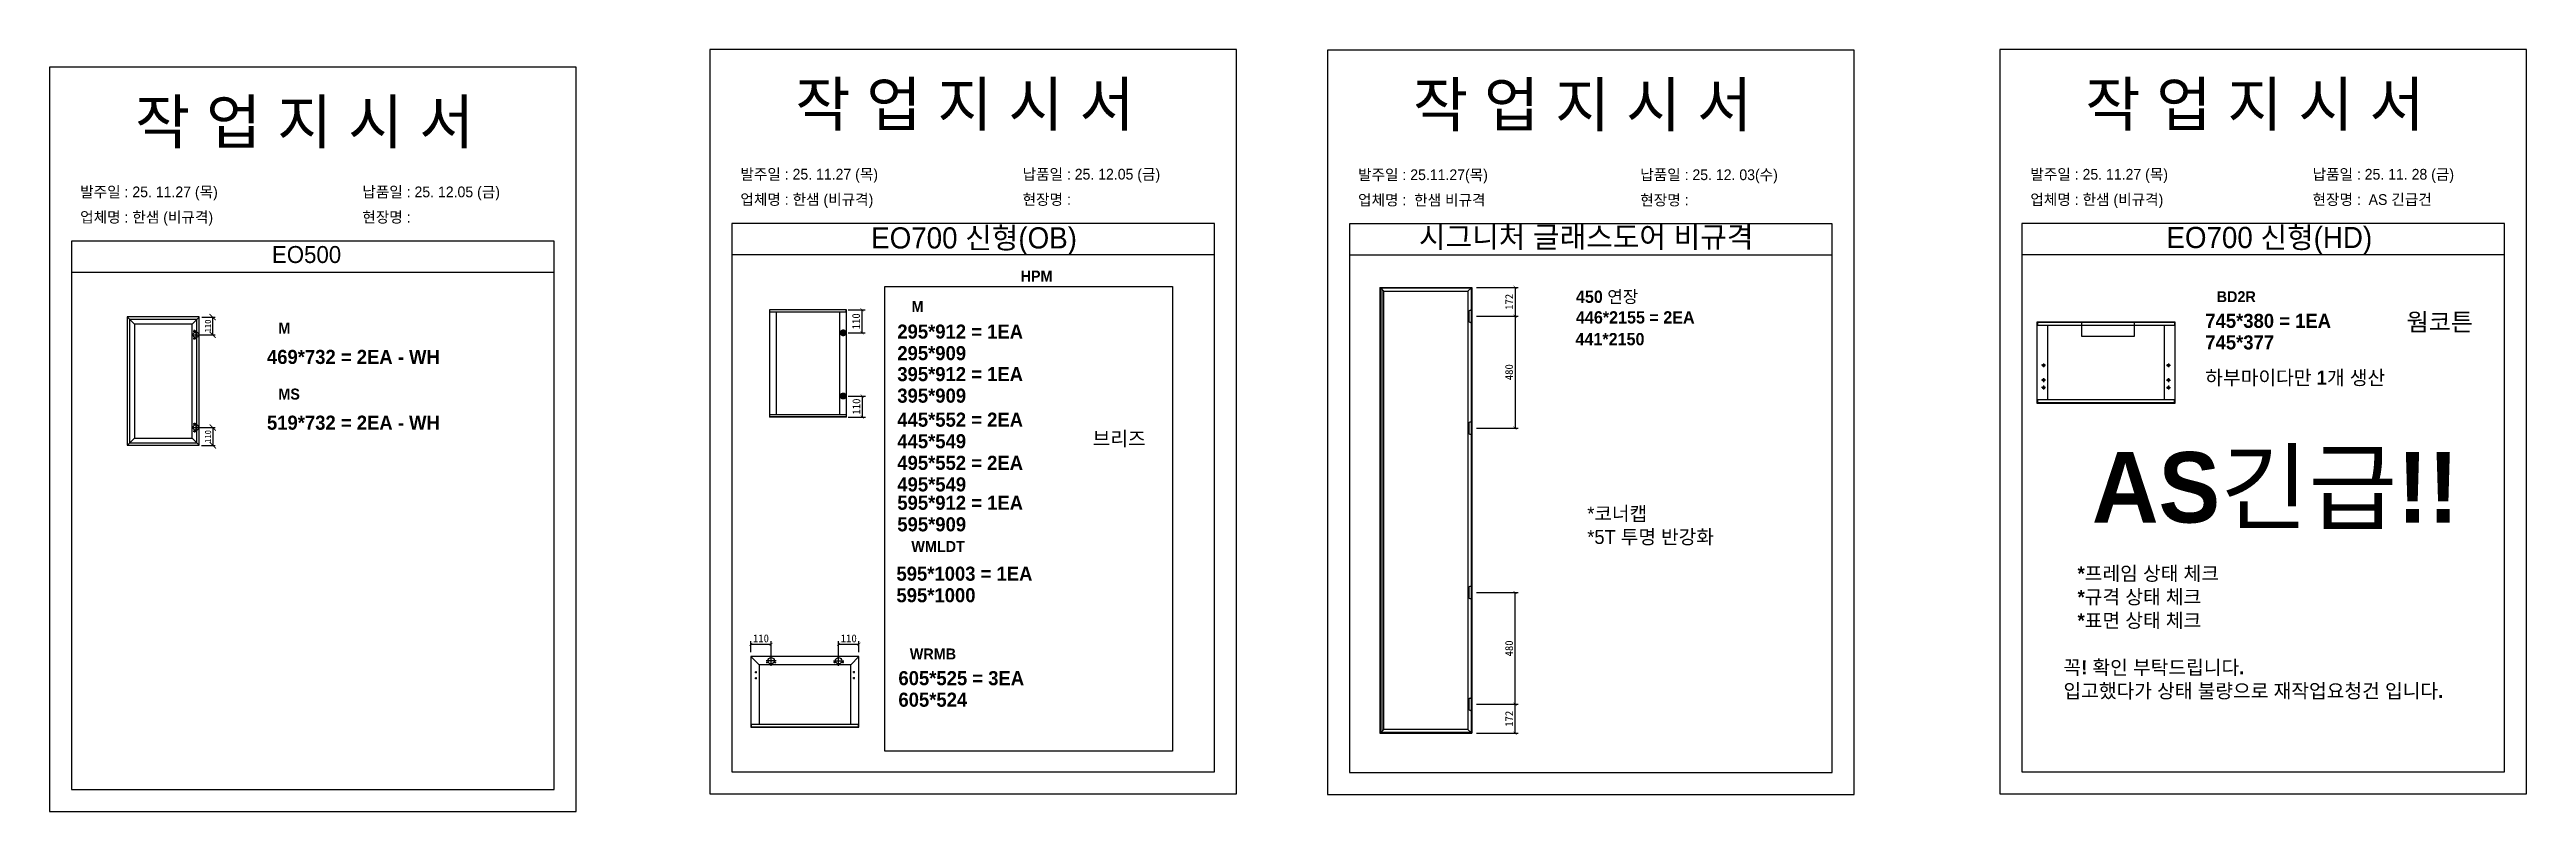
# Model space of a CAD drawing. Header units: millimetres. Extents: x -44117 to 256353, y -2095463 to 65325.
# Drawn here: x 110789 to 118690, y -509072 to -506639 of the extents above; entities that cross this region are included whole.
import ezdxf

# ---------------------------------------------------------------- set-up
doc = ezdxf.new("R2010")
doc.units = ezdxf.units.MM
doc.header["$LTSCALE"] = 10
doc.layers.add('Layer1', color=7, linetype='Continuous', lineweight=70)
doc.styles.add('MtX_Gulim', font='')
doc.styles.get('MtX_Gulim').set_extended_font_data('Gulim', bold=True)
doc.dimstyles.new('ISO-25', dxfattribs={"dimtxt": 2.5, "dimasz": 2.5, "dimexe": 1, "dimexo": 1, "dimtad": 1, "dimtxsty": 'Standard', "dimblk": 'ARCHTICK', "dimcen": 2.5, "dimadec": 0, "dimazin": 0, "dimtfac": 1, "dimtmove": 0, "dimatfit": 3, "dimfxl": 0, "dimarcsym": 0})

msp = doc.modelspace()

# ---------------------------------------------------------------- texts
at = {"linetype": 'Continuous', "style": 'MtX_Gulim'}
for s, height, p in [('HPM', 35.049344, (113886.49548, -507380.07745)), ('450 연장', 39.271262, (115657.99229, -507448.10479)), ('BD2R', 35.049344, (117701.59761, -507445.82841)), ('M', 35.04934, (111519.13654, -507546.75894)), ('M', 35.04934, (113538.85127, -507477.24339)), ('446*2155 = 2EA', 39.2712622, (115657.99229, -507513.96673)), ('웜코튼', 56.299423, (118307.09865, -507537.52726)), ('MS', 35.049344, (111519.13654, -507756.70713)), ('WMLDT', 35.049344, (113538.18041, -508243.2164)), ('WRMB', 35.049344, (113533.23865, -508586.45188))]:
    msp.add_text(s, height=height, dxfattribs=at).set_placement(p)
at = {"color": 242, "linetype": 'Continuous', "true_color": 0xcd2027, "style": 'MtX_Gulim'}
msp.add_text('441*2150', height=39.271262, dxfattribs=at).set_placement((115656.53036, -507583.5665))
at = {"attachment_point": 1}
for s, width, gutter_width, heights, insert, char_height in [('{\\fGulim|b0|i0|c129|p50;작 업 지 시 서}', 3307.3198183, 12.5, [-155.84554], (111062.19771, -506799.95413), 140), ('{\\fGulim|b0|i0|c129|p50;작 업 지 시 서}', 3307.3198183, 12.5, [-155.84554], (113168.03763, -506743.4196), 140), ('{\\fGulim|b0|i0|c129|p50;작 업 지 시 서}', 3307.3198183, 12.5, [-155.84554], (115138.16869, -506745.18311), 140), ('{\\fGulim|b0|i0|c129|p50;작 업 지 시 서}', 3307.3198183, 12.5, [-155.84554], (117282.49914, -506743.74602), 140), ('\\pt11;{\\fGulim|b0|i0|c129|p50;발주일 : 25. 11.27 (목)}', 3307.3198183, 12.5, [34.50412], (112992.82827, -507020.14002), 34.3), ('{\\fGulim|b0|i0|c129|p50;납품일 : 25. 12.05 (금)}', 3307.3198183, 12.5, [35.09023], (113892.80625, -507020.14002), 34.3), ('\\pt11;{\\fGulim|b0|i0|c129|p50;발주일 : 25.11.27(목)}', 3307.3198183, 12.5, [34.50412], (114962.95933, -507021.90353), 34.3), ('{\\fGulim|b0|i0|c129|p50;납품일 : 25. 12. 03(수)}', 3307.3198183, 12.5, [57.68947], (115862.93732, -507021.90353), 34.3), ('\\pt11;{\\fGulim|b0|i0|c129|p50;발주일 : 25. 11.27 (목)}', 3307.3198183, 12.5, [34.50412], (117107.28978, -507020.46644), 34.3), ('{\\fGulim|b0|i0|c129|p50;납품일 : 25. 11. 28 (금)}', 3307.3198183, 12.5, [35.09023], (118007.26777, -507020.46644), 34.3), ('\\pt11;{\\fGulim|b0|i0|c129|p50;발주일 : 25. 11.27 (목)}', 3307.3198183, 12.5, [34.50412], (110886.98835, -507076.67455), 34.3), ('{\\fGulim|b0|i0|c129|p50;납품일 : 25. 12.05 (금)}', 3307.3198183, 12.5, [35.09023], (111786.96634, -507076.67455), 34.3), ('{\\fGulim|b0|i0|c129|p50;업체명 : 한샘 (비규격)}', 3307.3198183, 12.5, [36.11279], (112992.82827, -507100.7962), 34.3), ('{\\fGulim|b0|i0|c129|p50;현장명 : }', 3307.3198183, 12.5, [-38.2735], (113892.80625, -507100.7962), 34.3), ('{\\fGulim|b0|i0|c129|p50;업체명 :  한샘 비규격}', 3307.3198183, 12.5, [36.11279], (114962.95933, -507102.55971), 34.3), ('{\\fGulim|b0|i0|c129|p50;현장명 : }', 3307.3198183, 12.5, [-38.2735], (115862.93732, -507102.55971), 34.3), ('{\\fGulim|b0|i0|c129|p50;업체명 : 한샘 (비규격)}', 3307.3198183, 12.5, [36.11279], (117107.28978, -507101.12262), 34.3), ('{\\fGulim|b0|i0|c129|p50;현장명 :  AS 긴급건}', 3307.3198183, 12.5, [-38.2735], (118007.26777, -507101.12262), 34.3), ('{\\fGulim|b0|i0|c129|p50;업체명 : 한샘 (비규격)}', 3307.3198183, 12.5, [36.11279], (110886.98835, -507157.33072), 34.3), ('{\\fGulim|b0|i0|c129|p50;현장명 : }', 3307.3198183, 12.5, [-38.2735], (111786.96634, -507157.33072), 34.3), ('{\\fGulim|b0|i0|c129|p50;EO700 신형(OB)}', 1597.0710432, 6.03612, [-85.06834], (113410.10852, -507206.85505), 67.6045736), ('{\\fGulim|b0|i0|c129|p50;시그니처 글래스도어 비규격}', 1597.0710432, 6.03612, [-75.34624], (115157.08415, -507203.97253), 67.6045736), ('{\\fGulim|b0|i0|c129|p50;EO700 신형(HD)}', 1597.0710432, 6.03612, [-85.06834], (117541.40346, -507205.54313), 67.6045736), ('{\\fGulim|b0|i0|c129|p50;EO500}', 5224.9748335, 19.74777, [57.05176], (111498.83314, -507266.66763), 54.1878762), ('{\\f굴림|b1|i0|c129|p50;745*380 = 1EA }', 13607.1496112, 175, [-46.36905], (117665.31194, -507482.96174), 45), ('{\\f굴림|b1|i0|c129|p50;295*912 = 1EA }', 13607.1496112, 175, [-46.36905], (113493.42745, -507517.28926), 45), ('{\\f굴림|b1|i0|c129|p50;\\C1;295*909}', 13607.1496112, 175, [-46.13095], (113493.42745, -507586.09912), 45), ('{\\f굴림|b1|i0|c129|p50;\\C1;745*377}', 13607.1496112, 175, [-46.25], (117665.31194, -507551.7716), 45), ('{\\f굴림|b1|i0|c129|p50;469*732 = 2EA - WH}', 13607.1496112, 175, [602.07594], (111482.85087, -507598.10614), 45), ('{\\f굴림|b1|i0|c129|p50;395*912 = 1EA}', 13607.1496112, 175, [-46.36905], (113493.42745, -507652.98496), 45), ('{\\f굴림|b1|i0|c129|p50;하부마이다만 1개 생산 }', 13607.1496112, 175, [-50.11905], (117665.31194, -507664.4192), 45), ('{\\f굴림|b1|i0|c129|p50;\\C1;395*909}', 13607.1496112, 175, [46.25], (113493.42745, -507721.79482), 45), ('{\\f굴림|b1|i0|c129|p50;519*732 = 2EA - WH}', 13607.1496112, 175, [602.07594], (111482.85087, -507808.05433), 45), ('{\\f굴림|b1|i0|c129|p50;445*552 = 2EA}', 13607.1496112, 175, [-46.36905], (113493.42745, -507798.43841), 45), ('{\\f굴림|b1|i0|c129|p50;\\C1;445*549}', 13607.1496112, 175, [40.81967], (113493.42745, -507867.24827), 45), ('{\\f굴림|b1|i0|c129|p50;브리즈}', 13607.1496112, 175, [-50], (114116.31962, -507859.08727), 45), ('{\\f굴림|b1|i0|c129|p50;AS긴급!!}', 68035.7480561, 875, [-246.72619], (117303.71853, -507924.37395), 225), ('{\\f굴림|b1|i0|c129|p50;495*552 = 2EA}', 13607.1496112, 175, [-46.36905], (113493.42745, -507936.22737), 45), ('{\\f굴림|b1|i0|c129|p50;\\C1;495*549}', 13607.1496112, 175, [-46.19048], (113493.42745, -508005.03723), 45), ('{\\f굴림|b1|i0|c129|p50;595*912 = 1EA}', 13607.1496112, 175, [-46.36905], (113493.42745, -508063.69811), 45), ('{\\f굴림|b1|i0|c129|p50;\\C1;595*909}', 13607.1496112, 175, [19.69359], (113493.42745, -508132.50797), 45), ('{\\fGulim|b0|i0|c129|p50;*코너캡\\P*5T 투명 반강화}', 1055.7982644, 3.99038, [-126.38025], (115693.98391, -508098.51172), 44.6923083), ('{\\f굴림|b1|i0|c129|p50;595*1003 = 1EA}', 13607.1496112, 175, [-46.36905], (113490.70753, -508290.05601), 45), ('\\pi-135,l180,t4;{\\f굴림|b1|i0|c129|p50;*프레임 상태 체크}\\P\\pi-135,l180,t4;{\\f굴림|b1|i0|c129|p50;*규격 상태 체크}\\P\\pi-135,l180,t4;{\\f굴림|b1|i0|c129|p50;*표면 상태 체크}\\P\\pi-135,l180,t4;{\\f굴림|b1|i0|c129|p50;}\\P\\pi0,l0;{\\f굴림|b1|i0|c129|p50;꼭! 확인 부탁드립니다. }\\P\\pi0,l0;{\\f굴림|b1|i0|c129|p50;입고했다가 상태 불량으로 재작업요청건 입니다.}', 13607.1496112, 175, [-433.92857], (117212.93759, -508289.32181), 45), ('{\\f굴림|b1|i0|c129|p50;\\C1;595*1000}', 13607.1496112, 175, [-46.25], (113490.70753, -508358.86587), 45), ('{\\f굴림|b1|i0|c129|p50;605*525 = 3EA}', 13607.1496112, 175, [-46.30952], (113496.95298, -508623.58521), 45), ('{\\f굴림|b1|i0|c129|p50;\\C1;605*524}', 13607.1496112, 175, [-46.19048], (113496.95298, -508692.39507), 45)]:
    msp.add_mtext_dynamic_manual_height_columns(s, width=width, gutter_width=gutter_width, heights=heights, dxfattribs=dict(at, insert=insert, char_height=char_height))

# ---------------------------------------------------------------- blocks, each defined once
blk = doc.blocks.new('_ArchTick')
at = {"color": 0, "linetype": 'ByBlock', "const_width": 0.15}
blk.add_lwpolyline([(-0.5, -0.5), (0.5, 0.5)], dxfattribs=at)
blk = doc.blocks.new('*D4082')
at = {"color": 0, "lineweight": -2}
for p, q in [((111274.9, -507493.6), (111317.5, -507493.6)), ((111309.5, -507493.6), (111309.5, -507549.7)), ((111264.3, -507549.7), (111317.5, -507549.7))]:
    blk.add_line(p, q, dxfattribs=at)
at = {"layer": 'Defpoints', "color": 0}
for p in [(111266.9, -507493.6), (111256.3, -507549.7), (111309.5, -507549.7)]:
    blk.add_point(p, dxfattribs=at)
at = {"color": 0, "lineweight": -2, "xscale": 20, "yscale": 20, "zscale": 20}
for p, rotation in [((111309.5, -507493.6), 90), ((111309.5, -507549.7), 270)]:
    blk.add_blockref('_ArchTick', p, dxfattribs=dict(at, rotation=rotation))
at = {"color": 0, "insert": (111294.5, -507521.7), "char_height": 20, "attachment_point": 5, "rotation": 90}
blk.add_mtext('110', dxfattribs=at)
blk = doc.blocks.new('*D4083')
at = {"color": 0, "lineweight": -2}
for p, q in [((111264.3, -507846.2), (111318, -507846.2)), ((111274.4, -507902.9), (111318, -507902.9)), ((111310, -507846.2), (111310, -507902.9))]:
    blk.add_line(p, q, dxfattribs=at)
at = {"layer": 'Defpoints', "color": 0}
for p in [(111256.3, -507846.2), (111266.4, -507902.9), (111310, -507902.9)]:
    blk.add_point(p, dxfattribs=at)
at = {"color": 0, "lineweight": -2, "xscale": 20, "yscale": 20, "zscale": 20}
for p, rotation in [((111310, -507846.2), 90), ((111310, -507902.9), 270)]:
    blk.add_blockref('_ArchTick', p, dxfattribs=dict(at, rotation=rotation))
at = {"color": 0, "insert": (111295, -507874.5), "char_height": 20, "attachment_point": 5, "rotation": 90}
blk.add_mtext('110', dxfattribs=at)
blk = doc.blocks.new('*D4084')
at = {"color": 0, "lineweight": -2}
for p, q in [((113336.2, -507470.1), (113390.8, -507470.1)), ((113380.8, -507543.7), (113380.8, -507470.1)), ((113336.2, -507543.7), (113390.8, -507543.7))]:
    blk.add_line(p, q, dxfattribs=at)
at = {"layer": 'Defpoints', "color": 0}
for p in [(113321.2, -507470.1), (113380.8, -507470.1), (113321.2, -507543.7)]:
    blk.add_point(p, dxfattribs=at)
at = {"color": 0, "lineweight": -2, "xscale": 10, "yscale": 10, "zscale": 10}
for p, rotation in [((113380.8, -507470.1), 90), ((113380.8, -507543.7), 270)]:
    blk.add_blockref('_ArchTick', p, dxfattribs=dict(at, rotation=rotation))
at = {"color": 0, "insert": (113362.1, -507506.9), "char_height": 25, "attachment_point": 5, "rotation": 90}
blk.add_mtext('110', dxfattribs=at)
blk = doc.blocks.new('*D4085')
at = {"color": 0, "lineweight": -2}
for p, q in [((113336.2, -507745.6), (113391.8, -507745.6)), ((113381.8, -507745.6), (113381.8, -507812.5)), ((113336.2, -507812.5), (113391.8, -507812.5))]:
    blk.add_line(p, q, dxfattribs=at)
at = {"layer": 'Defpoints', "color": 0}
for p in [(113321.2, -507745.6), (113321.2, -507812.5), (113381.8, -507812.5)]:
    blk.add_point(p, dxfattribs=at)
at = {"color": 0, "lineweight": -2, "xscale": 10, "yscale": 10, "zscale": 10}
for p, rotation in [((113381.8, -507745.6), 90), ((113381.8, -507812.5), 270)]:
    blk.add_blockref('_ArchTick', p, dxfattribs=dict(at, rotation=rotation))
at = {"color": 0, "insert": (113363, -507779), "char_height": 25, "attachment_point": 5, "rotation": 90}
blk.add_mtext('110', dxfattribs=at)
blk = doc.blocks.new('*D4086')
at = {"color": 0, "lineweight": -2}
for p, q in [((113026.2, -508562.7), (113026.2, -508528.1)), ((113026.2, -508538.1), (113090.7, -508538.1)), ((113090.7, -508575.4), (113090.7, -508528.1))]:
    blk.add_line(p, q, dxfattribs=at)
at = {"layer": 'Defpoints', "color": 0}
for p in [(113090.7, -508538.1), (113026.2, -508577.7), (113090.7, -508590.4)]:
    blk.add_point(p, dxfattribs=at)
at = {"color": 0, "lineweight": -2, "xscale": 10, "yscale": 10, "zscale": 10, "rotation": 180}
blk.add_blockref('_ArchTick', (113026.2, -508538.1), dxfattribs=at)
at = {"color": 0, "lineweight": -2, "xscale": 10, "yscale": 10, "zscale": 10}
blk.add_blockref('_ArchTick', (113090.7, -508538.1), dxfattribs=at)
at = {"color": 0, "insert": (113058.5, -508519.3), "char_height": 25, "attachment_point": 5}
blk.add_mtext('110', dxfattribs=at)
blk = doc.blocks.new('*D4087')
at = {"color": 0, "lineweight": -2}
for p, q in [((113306.3, -508575.4), (113306.3, -508528.1)), ((113306.3, -508538.1), (113370.8, -508538.1)), ((113370.8, -508562.7), (113370.8, -508528.1))]:
    blk.add_line(p, q, dxfattribs=at)
at = {"layer": 'Defpoints', "color": 0}
for p in [(113370.8, -508538.1), (113306.3, -508590.4), (113370.8, -508577.7)]:
    blk.add_point(p, dxfattribs=at)
at = {"color": 0, "lineweight": -2, "xscale": 10, "yscale": 10, "zscale": 10, "rotation": 180}
blk.add_blockref('_ArchTick', (113306.3, -508538.1), dxfattribs=at)
at = {"color": 0, "lineweight": -2, "xscale": 10, "yscale": 10, "zscale": 10}
blk.add_blockref('_ArchTick', (113370.8, -508538.1), dxfattribs=at)
at = {"color": 0, "insert": (113338.6, -508519.3), "char_height": 25, "attachment_point": 5}
blk.add_mtext('110', dxfattribs=at)
blk = doc.blocks.new('*D4088')
at = {"color": 0, "lineweight": -2}
for p, q in [((115340.5, -507491), (115473.6, -507491)), ((115463.6, -507491), (115463.6, -507847.9)), ((115340.5, -507847.9), (115473.6, -507847.9))]:
    blk.add_line(p, q, dxfattribs=at)
at = {"layer": 'Defpoints', "color": 0}
for p in [(115325.5, -507491), (115325.5, -507847.9), (115463.6, -507847.9)]:
    blk.add_point(p, dxfattribs=at)
at = {"color": 0, "lineweight": -2, "xscale": 10, "yscale": 10, "zscale": 10}
for p, rotation in [((115463.6, -507491), 90), ((115463.6, -507847.9), 270)]:
    blk.add_blockref('_ArchTick', p, dxfattribs=dict(at, rotation=rotation))
at = {"color": 0, "insert": (115444.8, -507669.4), "char_height": 25, "attachment_point": 5, "rotation": 90}
blk.add_mtext('480', dxfattribs=at)
blk = doc.blocks.new('*D4089')
at = {"color": 0, "lineweight": -2}
for p, q in [((115340.5, -507398.5), (115473.6, -507398.5)), ((115463.6, -507398.5), (115463.6, -507491)), ((115340.5, -507491), (115473.6, -507491))]:
    blk.add_line(p, q, dxfattribs=at)
at = {"layer": 'Defpoints', "color": 0}
for p in [(115325.5, -507398.5), (115325.5, -507491), (115463.6, -507491)]:
    blk.add_point(p, dxfattribs=at)
at = {"color": 0, "lineweight": -2, "xscale": 10, "yscale": 10, "zscale": 10}
for p, rotation in [((115463.6, -507398.5), 90), ((115463.6, -507491), 270)]:
    blk.add_blockref('_ArchTick', p, dxfattribs=dict(at, rotation=rotation))
at = {"color": 0, "insert": (115444.8, -507444.8), "char_height": 25, "attachment_point": 5, "rotation": 90}
blk.add_mtext('172', dxfattribs=at)
blk = doc.blocks.new('*D4090')
at = {"color": 0, "lineweight": -2}
for p, q in [((115340.5, -508372.7), (115473.6, -508372.7)), ((115463.6, -508729.5), (115463.6, -508372.7)), ((115340.5, -508729.5), (115473.6, -508729.5))]:
    blk.add_line(p, q, dxfattribs=at)
at = {"layer": 'Defpoints', "color": 0}
for p in [(115325.5, -508372.7), (115463.6, -508372.7), (115325.5, -508729.5)]:
    blk.add_point(p, dxfattribs=at)
at = {"color": 0, "lineweight": -2, "xscale": 10, "yscale": 10, "zscale": 10}
for p, rotation in [((115463.6, -508372.7), 90), ((115463.6, -508729.5), 270)]:
    blk.add_blockref('_ArchTick', p, dxfattribs=dict(at, rotation=rotation))
at = {"color": 0, "insert": (115444.8, -508551.1), "char_height": 25, "attachment_point": 5, "rotation": 90}
blk.add_mtext('480', dxfattribs=at)
blk = doc.blocks.new('*D4091')
at = {"color": 0, "lineweight": -2}
for p, q in [((115340.5, -508729.5), (115473.6, -508729.5)), ((115463.6, -508822), (115463.6, -508729.5)), ((115340.5, -508822), (115473.6, -508822))]:
    blk.add_line(p, q, dxfattribs=at)
at = {"layer": 'Defpoints', "color": 0}
for p in [(115325.5, -508729.5), (115463.6, -508729.5), (115325.5, -508822)]:
    blk.add_point(p, dxfattribs=at)
at = {"color": 0, "lineweight": -2, "xscale": 10, "yscale": 10, "zscale": 10}
for p, rotation in [((115463.6, -508729.5), 90), ((115463.6, -508822), 270)]:
    blk.add_blockref('_ArchTick', p, dxfattribs=dict(at, rotation=rotation))
at = {"color": 0, "insert": (115444.8, -508775.8), "char_height": 25, "attachment_point": 5, "rotation": 90}
blk.add_mtext('172', dxfattribs=at)

# ---------------------------------------------------------------- dimensions: what is measured, and where the dimension line sits
for base, p1, p2, text, override, picture, middle in [((115463.59711, -507491.00809), (115325.45843, -507398.51363), (115325.45843, -507491.00809), '172', {"dimscale": 10, "dimasz": 1, "dimexo": 1.5}, '*D4089', (115444.84711, -507444.76086)), ((111309.47011, -507549.7364, 20.09702), (111266.89896, -507493.62956, 94.61404), (111256.34652, -507549.7364, 20.09702), '110', {"dimscale": 8}, '*D4082', (111294.47011, -507521.68298, 20.09702)), ((113380.83994, -507470.072), (113321.22617, -507543.68848), (113321.22617, -507470.072), '110', {"dimscale": 10, "dimasz": 1, "dimexo": 1.5, "dimtxsty": 'Standard'}, '*D4084', (113362.08994, -507506.88024)), ((115463.59711, -507847.86617), (115325.45843, -507491.00809), (115325.45843, -507847.86617), '480', {"dimscale": 10, "dimasz": 1, "dimexo": 1.5, "dimtxsty": 'Standard'}, '*D4088', (115444.84711, -507669.43713)), ((113381.79342, -507812.45081), (113321.22617, -507745.56644), (113321.22617, -507812.45081), '110', {"dimscale": 10, "dimasz": 1, "dimexo": 1.5, "dimtxsty": 'Standard'}, '*D4085', (113363.04342, -507779.00863)), ((111309.98693, -507902.85704, 20.09702), (111256.34475, -507846.2342, 20.09702), (111266.38296, -507902.85704, 94.61404), '110', {"dimscale": 8, "dimtxsty": 'Standard'}, '*D4083', (111294.98693, -507874.54562, 20.09702)), ((115463.59711, -508372.65747), (115325.45843, -508729.51555), (115325.45843, -508372.65747), '480', {"dimscale": 10, "dimasz": 1, "dimexo": 1.5, "dimtxsty": 'Standard'}, '*D4090', (115444.84711, -508551.08651)), ((115463.59711, -508729.51555), (115325.45843, -508822.01002), (115325.45843, -508729.51555), '172', {"dimscale": 10, "dimasz": 1, "dimexo": 1.5}, '*D4091', (115444.84711, -508775.76279))]:
    dim = msp.add_linear_dim(base=base, p1=p1, p2=p2, angle=90, text=text, dimstyle='ISO-25', override=override)
    dim.commit()
    dim.dimension.update_dxf_attribs({"geometry": picture, "text_midpoint": middle})
for base, p1, p2, picture, middle in [((113090.74504, -508538.07468), (113026.22499, -508577.65508), (113090.74504, -508590.38151), '*D4086', (113058.48501, -508519.32468)), ((113370.81486, -508538.07468), (113306.29482, -508590.38151), (113370.81486, -508577.65508), '*D4087', (113338.55484, -508519.32468))]:
    dim = msp.add_linear_dim(base=base, p1=p1, p2=p2, text='110', dimstyle='ISO-25', override={"dimscale": 10, "dimasz": 1, "dimexo": 1.5, "dimtxsty": 'Standard'})
    dim.commit()
    dim.dimension.update_dxf_attribs({"geometry": picture, "text_midpoint": middle})

# ---------------------------------------------------------------- linework, layer by layer
for p, q in [((114505.23102, -507194.42681), (112965.23102, -507194.42681)), ((116475.36209, -507196.19032), (114935.36209, -507196.19032)), ((118619.69254, -507194.75323), (117079.69254, -507194.75323)), ((112399.3911, -507250.96134), (110859.3911, -507250.96134)), ((112399.3911, -507350.96134), (110859.3911, -507350.96134)), ((114505.23102, -507294.42681), (112965.23102, -507294.42681)), ((116475.36209, -507296.19032), (114935.36209, -507296.19032)), ((118619.69254, -507294.75323), (117079.69254, -507294.75323)), ((115032.88728, -507398.51363), (115032.88728, -508822.01002)), ((115032.88728, -507398.51363), (115325.45843, -507398.51363)), ((115032.88728, -507398.51363), (115045.35108, -507410.97742)), ((115032.88728, -507398.51363), (115038.79118, -507398.51363)), ((115038.79118, -507398.51363), (115038.79118, -508822.01002)), ((115312.99464, -507410.97742), (115325.45843, -507398.51363)), ((115325.45843, -507398.51363), (115325.45843, -508822.01002)), ((111266.89896, -507493.11357, 20.09702), (111037.31908, -507493.11357, 20.09702)), ((111037.31908, -507493.11357, 20.09702), (111037.31908, -507902.85704, 20.09702)), ((111037.83507, -507493.62956, 94.61404), (111037.31908, -507493.62956, 94.61404)), ((111037.83507, -507493.62956, 94.61404), (111037.83507, -507493.11357, 94.61404)), ((111060.27706, -507516.07156, 20.09702), (111037.83507, -507493.62956, 20.09702)), ((111259.28062, -507500.73191, 20.09702), (111044.93742, -507500.73191, 20.09702)), ((111044.93742, -507500.73191, 20.09702), (111044.93742, -507895.23869, 20.09702)), ((111243.94097, -507516.07156, 20.09702), (111266.38296, -507493.62956, 20.09702)), ((111259.28062, -507895.23869, 20.09702), (111259.28062, -507500.73191, 20.09702)), ((111266.38296, -507493.62956, 94.61404), (111266.38296, -507493.11357, 94.61404)), ((111266.38296, -507493.62956, 94.61404), (111266.38296, -507493.11357, 94.61404)), ((111266.38296, -507493.62956, 94.61404), (111266.89896, -507493.62956, 94.61404)), ((111266.38296, -507493.62956, 94.61404), (111266.89896, -507493.62956, 94.61404)), ((111266.89896, -507902.85704, 20.09702), (111266.89896, -507493.11357, 20.09702)), ((113085.36351, -507470.31796), (113085.36351, -507812.20484)), ((113331.86415, -507470.76069), (113085.36351, -507470.76069)), ((113331.86415, -507477.45085), (113085.36351, -507477.45085)), ((113331.61819, -507470.072), (113085.60947, -507470.072)), ((113107.25411, -507476.95893), (113107.25411, -507805.07196)), ((113309.72759, -507805.07196), (113309.72759, -507477.45085)), ((113330.63435, -507477.45085), (113330.63435, -507470.072)), ((113331.86415, -507812.20484), (113331.86415, -507470.31796)), ((117128.29834, -507509.92268), (117128.29834, -507768.36474)), ((117568.90874, -507510.58915), (117128.29834, -507510.58915)), ((117568.53848, -507509.55242), (117128.6686, -507509.55242)), ((117130.14964, -507509.55242), (117130.14964, -507520.66024)), ((117567.05744, -507509.55242), (117567.05744, -507520.66024)), ((117568.90874, -507768.36474), (117568.90874, -507509.92268)), ((111243.94097, -507516.07156, 20.09702), (111060.27706, -507516.07156, 20.09702)), ((111060.27706, -507516.07156, 20.09702), (111060.27706, -507879.89905, 20.09702)), ((111242.30784, -507549.7364, 20.09702), (111270.3852, -507549.7364, 20.09702)), ((111243.94097, -507879.89905, 20.09702), (111243.94097, -507516.07156, 20.09702)), ((111247.8531, -507538.15446, 20.09702), (111255.57439, -507538.15446, 20.09702)), ((111247.8531, -507561.31835, 20.09702), (111255.57439, -507561.31835, 20.09702)), ((111251.71375, -507542.01511, 20.09702), (111251.71375, -507534.29381, 20.09702)), ((111251.71375, -507565.179, 20.09702), (111251.71375, -507557.4577, 20.09702)), ((111256.34652, -507535.69772, 20.09702), (111256.34652, -507563.77508, 20.09702)), ((117568.90874, -507520.66024), (117128.29834, -507520.66024)), ((117161.62182, -507520.66024), (117161.62182, -507757.62718)), ((117535.58527, -507757.62718), (117535.58527, -507520.66024)), ((117155.51251, -507647.28945), (117143.2939, -507647.28945)), ((117149.40321, -507641.18014), (117149.40321, -507653.39875)), ((117541.69457, -507647.28945), (117553.91318, -507647.28945)), ((117547.80387, -507641.18014), (117547.80387, -507653.39875)), ((117155.51251, -507694.68283), (117143.2939, -507694.68283)), ((117155.51251, -507718.37953), (117143.2939, -507718.37953)), ((117149.40321, -507688.57353), (117149.40321, -507700.79214)), ((117149.40321, -507712.27022), (117149.40321, -507724.48883)), ((117541.69457, -507694.68283), (117553.91318, -507694.68283)), ((117541.69457, -507718.37953), (117553.91318, -507718.37953)), ((117547.80387, -507688.57353), (117547.80387, -507700.79214)), ((117547.80387, -507712.27022), (117547.80387, -507724.48883)), ((111251.4546, -507830.79161, 20.09702), (111251.4546, -507838.5129, 20.09702)), ((113331.86415, -507805.07196), (113085.36351, -507805.07196)), ((113331.86415, -507811.76212), (113085.36351, -507811.76212)), ((113331.61819, -507812.45081), (113085.60947, -507812.45081)), ((113086.59332, -507812.45081), (113086.59332, -507805.07196)), ((113330.63435, -507805.07196), (113330.63435, -507812.45081)), ((117568.90874, -507757.62718), (117128.29834, -507757.62718)), ((117568.90874, -507767.69827), (117128.29834, -507767.69827)), ((117128.6686, -507768.735), (117568.53848, -507768.735)), ((117130.14964, -507757.62718), (117130.14964, -507768.735)), ((117567.05744, -507768.735), (117567.05744, -507757.62718)), ((111037.83507, -507902.34104, 94.61404), (111037.31908, -507902.34104, 94.61404)), ((111037.31908, -507902.85704, 20.09702), (111266.89896, -507902.85704, 20.09702)), ((111060.27706, -507879.89905, 20.09702), (111037.83507, -507902.34104, 20.09702)), ((111037.83507, -507902.34104, 94.61404), (111037.83507, -507902.85704, 94.61404)), ((111044.93742, -507895.23869, 20.09702), (111259.28062, -507895.23869, 20.09702)), ((111060.27706, -507879.89905, 20.09702), (111243.94097, -507879.89905, 20.09702)), ((111242.30607, -507846.2342, 20.09702), (111270.38343, -507846.2342, 20.09702)), ((111243.93748, -507879.89905, 20.09702), (111266.38462, -507902.34104, 20.09702)), ((111247.59395, -507834.65226, 20.09702), (111255.31524, -507834.65226, 20.09702)), ((111247.59395, -507857.81615, 20.09702), (111255.31524, -507857.81615, 20.09702)), ((111251.4546, -507853.9555, 20.09702), (111251.4546, -507861.6768, 20.09702)), ((111256.34475, -507832.19552, 20.09702), (111256.34475, -507860.27288, 20.09702)), ((111264.84172, -507902.85881, 20.09702), (111264.83995, -507902.85704, 20.09702)), ((111266.38296, -507902.34104, 94.61404), (111266.89896, -507902.34104, 94.61404)), ((111266.38296, -507902.34104, 94.61404), (111266.38296, -507902.85704, 94.61404)), ((111266.38296, -507902.34104, 94.61404), (111266.89896, -507902.34104, 94.61404)), ((111266.38296, -507902.34104, 94.61404), (111266.38296, -507902.85704, 94.61404)), ((113025.92903, -508577.65508), (113025.92903, -508801.99541)), ((113052.26978, -508603.99583), (113026.01571, -508577.4458)), ((113370.81486, -508577.35912), (113026.22499, -508577.35912)), ((113052.26978, -508603.99583), (113052.26978, -508794.00439)), ((113344.77007, -508603.99583), (113052.26978, -508603.99583)), ((113106.88846, -508590.38151), (113074.60162, -508590.38151)), ((113079.79439, -508596.30078), (113075.05897, -508596.30078)), ((113077.42668, -508593.93307), (113077.42668, -508598.66849)), ((113090.74503, -508606.52493), (113090.74503, -508574.23809)), ((113106.4311, -508596.30078), (113101.69569, -508596.30078)), ((113104.06339, -508593.93307), (113104.06339, -508598.66849)), ((113290.1514, -508590.38151), (113322.43824, -508590.38151)), ((113295.34418, -508596.30078), (113290.60876, -508596.30078)), ((113292.97647, -508593.93307), (113292.97647, -508598.66849)), ((113306.29482, -508606.52493), (113306.29482, -508574.23809)), ((113321.98089, -508596.30078), (113317.24547, -508596.30078)), ((113319.61318, -508593.93307), (113319.61318, -508598.66849)), ((113344.77007, -508603.99583), (113371.02414, -508577.4458)), ((113344.77007, -508793.41246), (113344.77007, -508603.99583)), ((113371.11082, -508801.99541), (113371.11082, -508577.65508)), ((113039.24739, -508627.08098), (113045.16666, -508627.08098)), ((113039.24739, -508646.02265), (113045.16666, -508646.02265)), ((113042.20702, -508624.12135), (113042.20702, -508630.04062)), ((113042.20702, -508643.06301), (113042.20702, -508648.98228)), ((113357.79247, -508627.08098), (113351.8732, -508627.08098)), ((113357.79247, -508646.02265), (113351.8732, -508646.02265)), ((113354.83284, -508624.12135), (113354.83284, -508630.04062)), ((113354.83284, -508643.06301), (113354.83284, -508648.98228)), ((113025.92903, -508793.41246), (113371.11082, -508793.41246)), ((113025.92903, -508801.46267), (113370.81486, -508801.46267)), ((113026.22499, -508802.29137), (113370.81486, -508802.29137)), ((113027.40884, -508793.41246), (113027.40884, -508802.29137)), ((113369.63101, -508802.29137), (113369.63101, -508793.41246)), ((115045.35108, -508809.54622), (115032.88728, -508822.01002)), ((115032.88728, -508822.01002), (115325.45843, -508822.01002)), ((115312.99464, -508809.54622), (115325.45843, -508822.01002))]:
    msp.add_line(p, q)
at = {"linetype": 'Continuous'}
for p, q in [((115045.35108, -508809.54622), (115045.35108, -507410.97742)), ((115045.35108, -507410.97742), (115312.99464, -507410.97742)), ((115312.99464, -507410.97742), (115312.99464, -508809.54622)), ((115312.99464, -508809.54622), (115045.35108, -508809.54622))]:
    msp.add_line(p, q, dxfattribs=at)
for points in [[(112895.23102, -509015.25709), (114575.23102, -509015.25709), (114575.23102, -506639.25709), (112895.23102, -506639.25709)], [(114865.36209, -509017.0206), (116545.36209, -509017.0206), (116545.36209, -506641.0206), (114865.36209, -506641.0206)], [(117009.69254, -509015.58351), (118689.69254, -509015.58351), (118689.69254, -506639.58351), (117009.69254, -506639.58351)], [(110789.3911, -509071.79161), (112469.3911, -509071.79161), (112469.3911, -506695.79161), (110789.3911, -506695.79161)], [(113453.53088, -507396.34651), (114371.32024, -507396.34651), (114371.32024, -508878.8302), (113453.53088, -508878.8302)], [(115034.85525, -507400.4816), (115323.49046, -507400.4816), (115323.49046, -508820.04205), (115034.85525, -508820.04205)], [(117271.20661, -507509.98099), (117438.58706, -507509.98099), (117438.58706, -507555.00056), (117271.20661, -507555.00056)]]:
    msp.add_lwpolyline(points, close=True)
for points in [[(112965.23102, -507194.42681), (112965.23102, -508945.25709), (114505.23102, -508945.25709), (114505.23102, -507194.42681)], [(114935.36209, -507196.19032), (114935.36209, -508947.0206), (116475.36209, -508947.0206), (116475.36209, -507196.19032)], [(117079.69254, -507194.75323), (117079.69254, -508945.58351), (118619.69254, -508945.58351), (118619.69254, -507194.75323)], [(110859.3911, -507250.96134), (110859.3911, -509001.79161), (112399.3911, -509001.79161), (112399.3911, -507250.96134)]]:
    msp.add_lwpolyline(points)
for points in [[(115320.85602, -507510.33823), (115320.85602, -507510.33823, 0.4142135624), (115325.45843, -507505.73582), (115325.45843, -507476.28037, 0.4142135624), (115320.85602, -507471.67796), (115320.85602, -507471.67796, 0.4142135624), (115316.2536, -507476.28037), (115316.2536, -507505.73582, 0.4142135624)], [(115320.85602, -507867.19631), (115320.85602, -507867.19631, 0.4142135624), (115325.45843, -507862.5939), (115325.45843, -507833.13845, 0.4142135624), (115320.85602, -507828.53604), (115320.85602, -507828.53604, 0.4142135624), (115316.2536, -507833.13845), (115316.2536, -507862.5939, 0.4142135624)], [(115320.85602, -508391.98761), (115320.85602, -508391.98761, 0.4142135624), (115325.45843, -508387.38519), (115325.45843, -508357.92975, 0.4142135624), (115320.85602, -508353.32733), (115320.85602, -508353.32733, 0.4142135624), (115316.2536, -508357.92975), (115316.2536, -508387.38519, 0.4142135624)], [(115320.85602, -508748.84569), (115320.85602, -508748.84569, 0.4142135624), (115325.45843, -508744.24328), (115325.45843, -508714.78783, 0.4142135624), (115320.85602, -508710.18541), (115320.85602, -508710.18541, 0.4142135624), (115316.2536, -508714.78783), (115316.2536, -508744.24328, 0.4142135624)]]:
    msp.add_lwpolyline(points, format="xyb", close=True, dxfattribs=at)
for centre, radius in [((111256.34652, -507549.7364, 20.09702), 9.00818), ((111251.71375, -507538.15446, 20.09702), 2.00754), ((111251.71375, -507561.31835, 20.09702), 2.00754), ((117149.40321, -507647.28945), 3.70261), ((117547.80387, -507647.28945), 3.70261), ((117149.40321, -507694.68283), 3.70261), ((117149.40321, -507718.37953), 3.70261), ((117547.80387, -507694.68283), 3.70261), ((117547.80387, -507718.37953), 3.70261), ((111256.34475, -507846.2342, 20.09702), 9.00818), ((111251.4546, -507834.65226, 20.09702), 2.00754), ((111251.4546, -507857.81615, 20.09702), 2.00754), ((113077.42668, -508596.30078), 0.94708), ((113090.74503, -508590.38151), 10.35872), ((113104.06339, -508596.30078), 0.94708), ((113292.97647, -508596.30078), 0.94708), ((113306.29482, -508590.38151), 10.35872), ((113319.61318, -508596.30078), 0.94708), ((113042.20702, -508627.08098), 0.88789), ((113042.20702, -508646.02264), 0.88789), ((113354.83284, -508627.08098), 0.88789), ((113354.83284, -508646.02264), 0.88789)]:
    msp.add_circle(centre, radius)
for centre, radius, start, end in [((113331.61819, -507470.31796), 0.24596, 0, 90), ((117128.6686, -507509.92268), 0.37026, 90, 180), ((117568.53848, -507509.92268), 0.37026, 0, 90), ((113085.60947, -507812.20485), 0.24596, 180, 270), ((113331.61819, -507812.20485), 0.24596, 270, 0), ((117128.6686, -507768.36474), 0.37026, 180, 270), ((117568.53848, -507768.36474), 0.37026, 270, 0), ((113026.22499, -508577.65508), 0.29596, 90, 180), ((113370.81486, -508577.65508), 0.29596, 0, 90), ((113026.22499, -508801.99541), 0.29596, 180, 270), ((113370.81486, -508801.99541), 0.29596, 270, 0)]:
    msp.add_arc(centre, radius, start, end)
at = {"layer": 'Layer1'}
for p, q in [((113321.22617, -507534.62328), (113321.22617, -507552.75368)), ((113321.22617, -507754.63164), (113321.22617, -507736.50124))]:
    msp.add_line(p, q, dxfattribs=at)
for points in [[(113330.29137, -507543.68848), (113312.16097, -507543.68848)], [(113330.29137, -507745.56644), (113312.16097, -507745.56644)]]:
    msp.add_lwpolyline(points, close=True, dxfattribs=at)
for centre in [(113321.22617, -507543.68848), (113321.22617, -507745.56644)]:
    msp.add_circle(centre, 6.04347, dxfattribs=at)

msp.set_redraw_order([(e.dxf.handle, doc.entitydb.next_handle()) for e in msp.query("TEXT MTEXT ATTDEF DIMENSION ARC_DIMENSION")])  # texts and dimensions are drawn at this point

doc.saveas('drawing.dxf')
